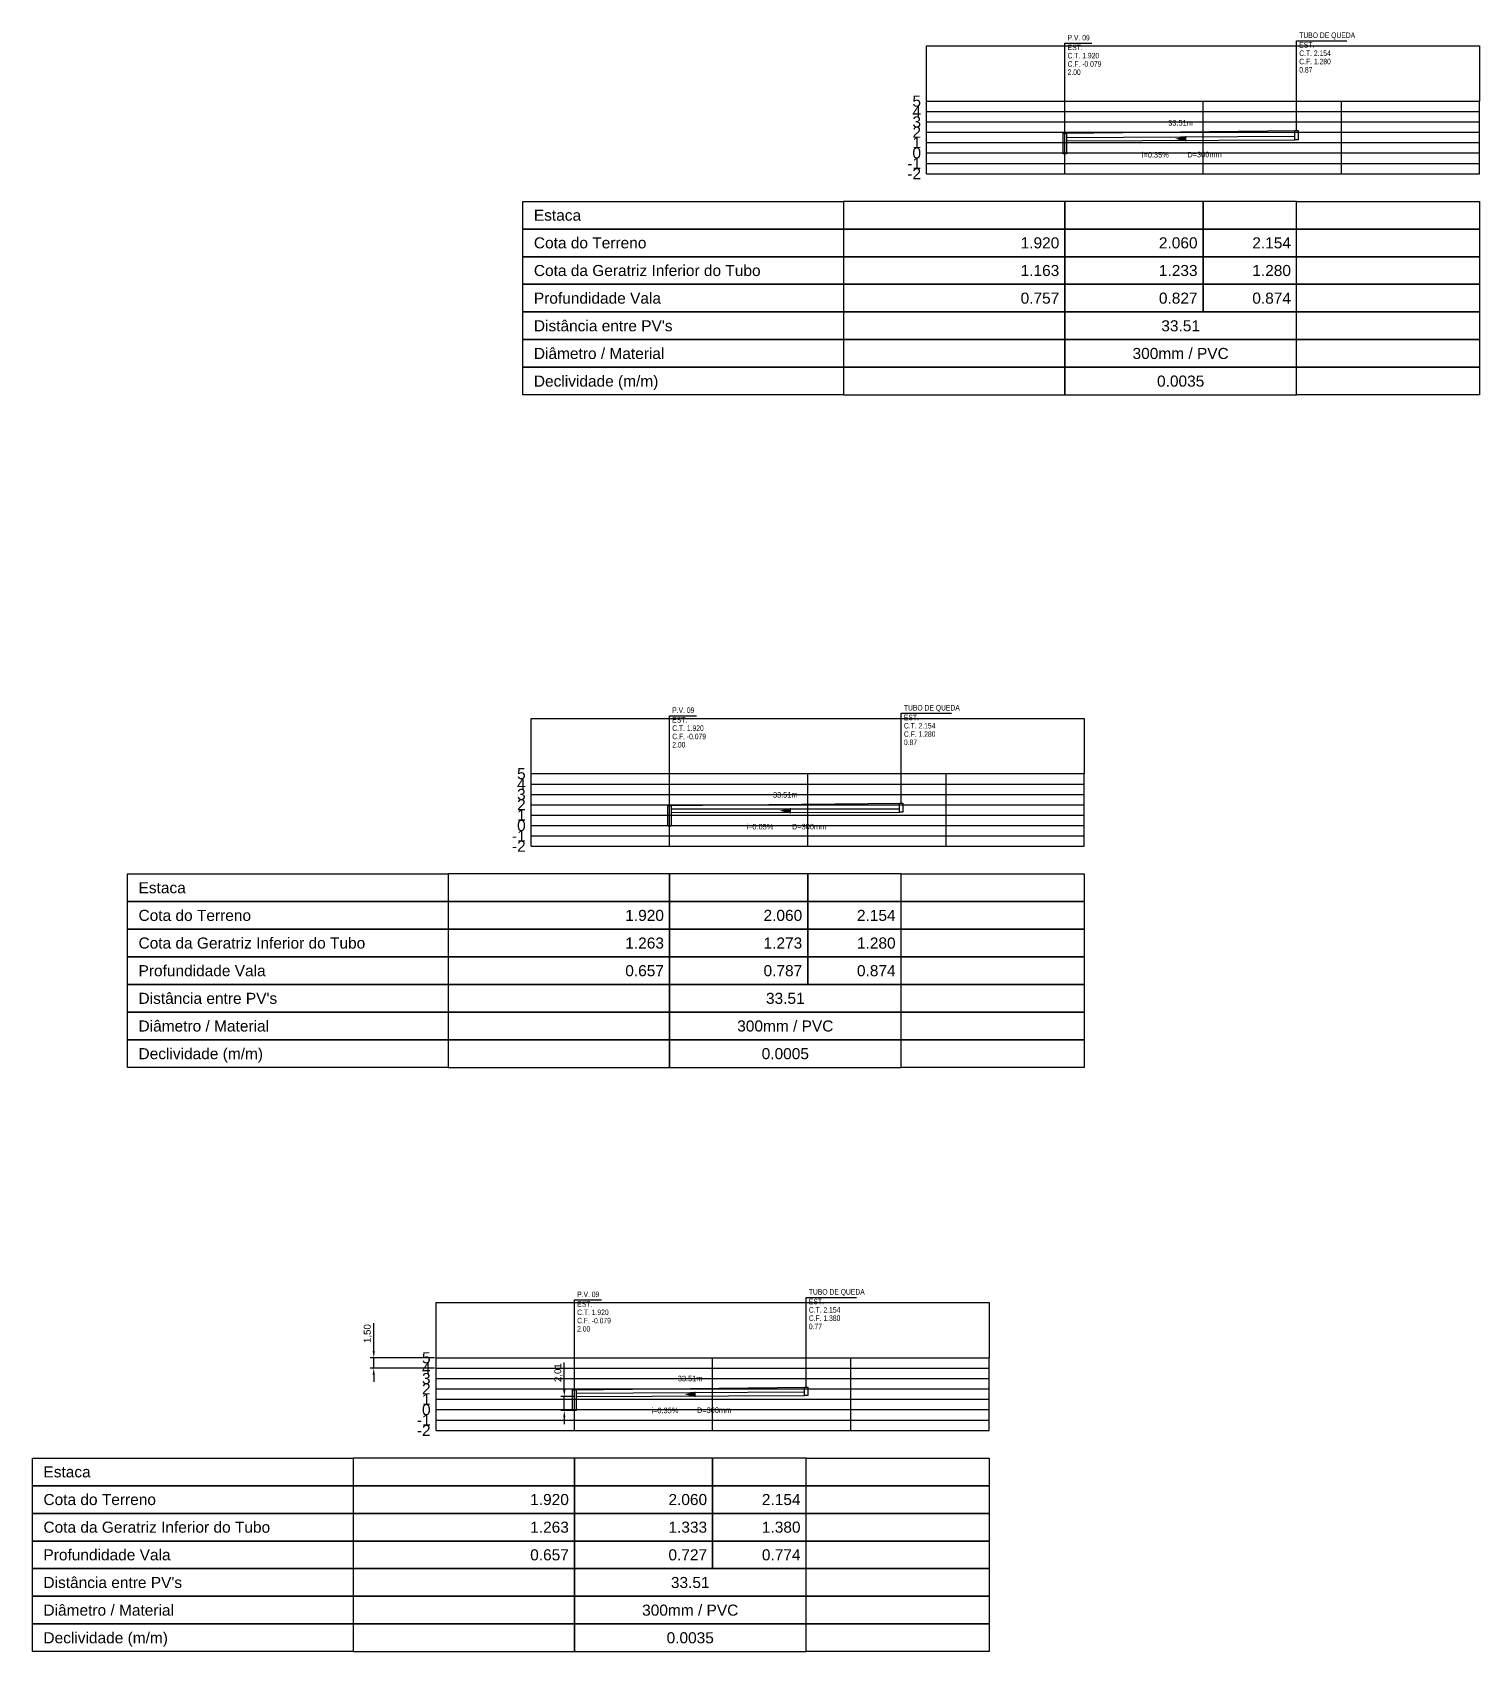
# Model space of a CAD drawing. Extents: x -160 to 364724, y -100 to 7353297.
# Drawn here: x 360022.9 to 360232.3, y 7350277.8 to 7350512 of the extents above; entities that cross this region are included whole.
import ezdxf
from ezdxf.enums import TextEntityAlignment as Align

# ---------------------------------------------------------------- set-up
doc = ezdxf.new("R2010")
doc.units = 0
doc.header["$LTSCALE"] = 5
for name, color, linetype in [('Linha_Obrigatória', 1, 'Continuous'), ('PS_IND_COMPRIMENTO', 7, 'Continuous'), ('PS_IND_DIAMETRO', 7, 'Continuous'), ('PS_IND_FLUXO', 3, 'Continuous'), ('PS_IND_INCLINACAO', 7, 'Continuous'), ('PS_PERFIL_CAIXAS', 7, 'Continuous'), ('PS_PERFIL_COTA_LIN', 7, 'Continuous'), ('PS_PERFIL_COTA_TXT', 5, 'Continuous'), ('PS_PERFIL_GRADE', 8, 'Continuous'), ('PS_PERFIL_TERRENO', 3, 'Continuous'), ('PS_PERFIL_TUBO', 7, 'Continuous'), ('PS_PONTOS_IDENTIFICACAO_LIN', 7, 'Continuous'), ('PS_PONTOS_IDENTIFICACAO_TXT', 7, 'Continuous')]:
    doc.layers.add(name, color=color, linetype=linetype)
doc.styles.get("Standard").update_dxf_attribs({"font": 'arial.ttf'})
doc.dimstyles.new('ISO-25', dxfattribs={"dimtxt": 2.5, "dimasz": 2.5, "dimexe": 1.25, "dimexo": 0.625, "dimtad": 1, "dimtxsty": 'Standard', "dimcen": 2.5, "dimadec": 0, "dimazin": 0, "dimtfac": 1, "dimtmove": 0, "dimatfit": 3, "dimfxl": 1, "dimarcsym": 0})

msp = doc.modelspace()

# ---------------------------------------------------------------- texts
at = {"layer": 'PS_IND_COMPRIMENTO', "width": 0.8}
for rotation, p in [(0.30459, (360189.025, 7350498.939)), (0.04426, (360131.848, 7350401.736)), (0.30459, (360118.084, 7350317.315))]:
    msp.add_text('33.51m', height=0.8, rotation=rotation, dxfattribs=at).set_placement(p, align=Align.MIDDLE_CENTER)
at = {"layer": 'PS_IND_DIAMETRO', "width": 0.8}
for rotation, p in [(0.30459, (360192.489, 7350494.357)), (0.04426, (360135.292, 7350397.138)), (0.30459, (360121.548, 7350312.734))]:
    msp.add_text('D=300mm', height=0.8, rotation=rotation, dxfattribs=at).set_placement(p, align=Align.MIDDLE_CENTER)
at = {"layer": 'PS_IND_INCLINACAO', "width": 0.8}
for s, rotation, p in [('i=0.35%', 0.30459, (360185.369, 7350494.32)), ('i=0.05%', 0.04426, (360128.172, 7350397.133)), ('i=0.35%', 0.30459, (360114.428, 7350312.696))]:
    msp.add_text(s, height=0.8, rotation=rotation, dxfattribs=at).set_placement(p, align=Align.MIDDLE_CENTER)
at = {"layer": 'PS_PERFIL_COTA_TXT'}
for s, p in [('Estaca', (360095.481, 7350485.582)), ('Cota do Terreno', (360095.481, 7350481.582)), ('Cota da Geratriz Inferior do Tubo', (360095.481, 7350477.582)), ('Profundidade Vala', (360095.481, 7350473.582)), ("Distância entre PV's", (360095.481, 7350469.582)), ('Diâmetro / Material', (360095.481, 7350465.582)), ('Declividade (m/m)', (360095.481, 7350461.582)), ('Estaca', (360038.294, 7350388.303)), ('Cota do Terreno', (360038.294, 7350384.303)), ('Cota da Geratriz Inferior do Tubo', (360038.294, 7350380.303)), ('Profundidade Vala', (360038.294, 7350376.303)), ("Distância entre PV's", (360038.294, 7350372.303)), ('Diâmetro / Material', (360038.294, 7350368.303)), ('Declividade (m/m)', (360038.294, 7350364.303)), ('Estaca', (360024.54, 7350303.808)), ('Cota do Terreno', (360024.54, 7350299.808)), ('Cota da Geratriz Inferior do Tubo', (360024.54, 7350295.808)), ('Profundidade Vala', (360024.54, 7350291.808)), ("Distância entre PV's", (360024.54, 7350287.808)), ('Diâmetro / Material', (360024.54, 7350283.808)), ('Declividade (m/m)', (360024.54, 7350279.808))]:
    msp.add_text(s, height=1.6, dxfattribs=at).set_placement(p, align=Align.MIDDLE_LEFT)
for s, p in [('1.920', (360171.481, 7350481.582)), ('2.060', (360191.481, 7350481.582)), ('2.154', (360204.993, 7350481.582)), ('1.163', (360171.481, 7350477.582)), ('1.233', (360191.481, 7350477.582)), ('1.280', (360204.993, 7350477.582)), ('0.757', (360171.481, 7350473.582)), ('0.827', (360191.481, 7350473.582)), ('0.874', (360204.993, 7350473.582)), ('1.920', (360114.294, 7350384.303)), ('2.060', (360134.294, 7350384.303)), ('2.154', (360147.806, 7350384.303)), ('1.263', (360114.294, 7350380.303)), ('1.273', (360134.294, 7350380.303)), ('1.280', (360147.806, 7350380.303)), ('0.657', (360114.294, 7350376.303)), ('0.787', (360134.294, 7350376.303)), ('0.874', (360147.806, 7350376.303)), ('1.920', (360100.54, 7350299.808)), ('2.060', (360120.54, 7350299.808)), ('2.154', (360134.052, 7350299.808)), ('1.263', (360100.54, 7350295.808)), ('1.333', (360120.54, 7350295.808)), ('1.380', (360134.052, 7350295.808)), ('0.657', (360100.54, 7350291.808)), ('0.727', (360120.54, 7350291.808)), ('0.774', (360134.052, 7350291.808))]:
    msp.add_text(s, height=1.6, dxfattribs=at).set_placement(p, align=Align.MIDDLE_RIGHT)
for s, p in [('33.51', (360189.037, 7350469.582)), ('300mm / PVC', (360189.037, 7350465.582)), ('0.0035', (360189.037, 7350461.582)), ('33.51', (360131.85, 7350372.303)), ('300mm / PVC', (360131.85, 7350368.303)), ('0.0005', (360131.85, 7350364.303)), ('33.51', (360118.096, 7350287.808)), ('300mm / PVC', (360118.096, 7350283.808)), ('0.0035', (360118.096, 7350279.808))]:
    msp.add_text(s, height=1.6, dxfattribs=at).set_placement(p, align=Align.MIDDLE_CENTER)
at = {"layer": 'PS_PONTOS_IDENTIFICACAO_TXT', "width": 0.7}
for s, p in [('P.V. 09', (360172.681, 7350510.862)), ('EST. ', (360172.681, 7350509.462)), ('TUBO DE QUEDA', (360206.193, 7350511.213)), ('EST. ', (360206.193, 7350509.813)), ('C.T. 1.920', (360172.681, 7350508.262)), ('C.F. -0.079', (360172.681, 7350507.062)), ('C.T. 2.154', (360206.193, 7350508.613)), ('C.F. 1.280', (360206.193, 7350507.413)), ('2.00', (360172.681, 7350505.862)), ('0.87', (360206.193, 7350506.213)), ('P.V. 09', (360115.494, 7350413.583)), ('TUBO DE QUEDA', (360149.006, 7350413.935)), ('C.T. 1.920', (360115.494, 7350410.983)), ('EST. ', (360115.494, 7350412.183)), ('C.T. 2.154', (360149.006, 7350411.335)), ('EST. ', (360149.006, 7350412.535)), ('C.F. -0.079', (360115.494, 7350409.783)), ('2.00', (360115.494, 7350408.583)), ('0.87', (360149.006, 7350408.935)), ('C.F. 1.280', (360149.006, 7350410.135)), ('P.V. 09', (360101.74, 7350329.088)), ('TUBO DE QUEDA', (360135.252, 7350329.439)), ('EST. ', (360101.74, 7350327.688)), ('C.T. 2.154', (360135.252, 7350326.839)), ('EST. ', (360135.252, 7350328.039)), ('C.T. 1.920', (360101.74, 7350326.488)), ('C.F. -0.079', (360101.74, 7350325.288)), ('0.77', (360135.252, 7350324.439)), ('C.F. 1.380', (360135.252, 7350325.639)), ('2.00', (360101.74, 7350324.088))]:
    msp.add_text(s, height=0.8, dxfattribs=at).set_placement(p)

# ---------------------------------------------------------------- blocks, each defined once
blk = doc.blocks.new('*U312')
at = {"layer": 'PS_PERFIL_GRADE', "linetype": 'Continuous'}
for p, q in [((0, 0), (0, 10.5)), ((0, 10.5), (80, 10.5)), ((20, 0), (20, 10.5)), ((40, 0), (40, 10.5)), ((60, 0), (60, 10.5)), ((80, 0), (80, 10.5)), ((0, 9), (80, 9)), ((0, 7.5), (80, 7.5)), ((0, 6), (80, 6)), ((0, 4.5), (80, 4.5)), ((0, 3), (80, 3)), ((0, 1.5), (80, 1.5)), ((0, 0), (80, 0))]:
    blk.add_line(p, q, dxfattribs=at)
blk.add_lwpolyline([(0, 10.5), (0, 18.5), (80, 18.5), (80, 10.5)], dxfattribs=at)
at = {"layer": 'PS_PERFIL_GRADE'}
for s, p in [('4', (-0.8, 9)), ('5', (-0.8, 10.5)), ('3', (-0.8, 7.5)), ('2', (-0.8, 6)), ('1', (-0.8, 4.5)), ('0', (-0.8, 3)), ('-1', (-0.8, 1.5)), ('-2', (-0.8, 0))]:
    blk.add_text(s, height=1.6, dxfattribs=at).set_placement(p, align=Align.MIDDLE_RIGHT)
blk = doc.blocks.new('*U313')
at = {"layer": 'PS_PERFIL_GRADE', "linetype": 'Continuous'}
for p, q in [((0, 0), (0, 10.5)), ((0, 10.5), (80, 10.5)), ((20, 0), (20, 10.5)), ((40, 0), (40, 10.5)), ((60, 0), (60, 10.5)), ((80, 0), (80, 10.5)), ((0, 9), (80, 9)), ((0, 7.5), (80, 7.5)), ((0, 6), (80, 6)), ((0, 4.5), (80, 4.5)), ((0, 3), (80, 3)), ((0, 1.5), (80, 1.5)), ((0, 0), (80, 0))]:
    blk.add_line(p, q, dxfattribs=at)
blk.add_lwpolyline([(0, 10.5), (0, 18.5), (80, 18.5), (80, 10.5)], dxfattribs=at)
at = {"layer": 'PS_PERFIL_GRADE'}
for s, p in [('4', (-0.8, 9)), ('5', (-0.8, 10.5)), ('3', (-0.8, 7.5)), ('2', (-0.8, 6)), ('1', (-0.8, 4.5)), ('0', (-0.8, 3)), ('-1', (-0.8, 1.5)), ('-2', (-0.8, 0))]:
    blk.add_text(s, height=1.6, dxfattribs=at).set_placement(p, align=Align.MIDDLE_RIGHT)
blk = doc.blocks.new('*D314')
at = {"layer": 'Defpoints', "color": 0, "transparency": 16777216}
for p in [(360072.32, 7350320.31), (360081.34, 7350320.31), (360081.34, 7350318.81)]:
    blk.add_point(p, dxfattribs=at)
at = {"layer": 'Linha_Obrigatória', "color": 0, "lineweight": -2, "transparency": 16777216}
for p, q in [((360072.32, 7350321.31), (360072.32, 7350325.31)), ((360081.09, 7350320.31), (360071.82, 7350320.31)), ((360081.09, 7350318.81), (360071.82, 7350318.81)), ((360072.32, 7350318.81), (360072.32, 7350320.31)), ((360072.32, 7350317.81), (360072.32, 7350316.81))]:
    blk.add_line(p, q, dxfattribs=at)
at = {"layer": 'Linha_Obrigatória', "color": 0, "transparency": 16777216}
for points in [[(360072.15, 7350321.31), (360072.48, 7350321.31), (360072.32, 7350320.31)], [(360072.15, 7350317.81), (360072.48, 7350317.81), (360072.32, 7350318.81)]]:
    blk.add_solid(points, dxfattribs=at)
at = {"layer": 'Linha_Obrigatória', "color": 0, "transparency": 16777216, "insert": (360071.47, 7350323.81), "char_height": 1, "attachment_point": 5, "rotation": 90}
blk.add_mtext('1,50', dxfattribs=at)
blk = doc.blocks.new('*D315')
at = {"layer": 'Defpoints', "color": 0, "transparency": 16777216}
for p in [(360099.88, 7350314.7), (360101.59, 7350314.7), (360101.59, 7350312.69)]:
    blk.add_point(p, dxfattribs=at)
at = {"layer": 'Linha_Obrigatória', "color": 0, "lineweight": -2, "transparency": 16777216}
for p, q in [((360099.88, 7350315.7), (360099.88, 7350319.62)), ((360101.34, 7350314.7), (360099.38, 7350314.7)), ((360099.88, 7350312.69), (360099.88, 7350314.7)), ((360101.34, 7350312.69), (360099.38, 7350312.69)), ((360099.88, 7350311.69), (360099.88, 7350310.69))]:
    blk.add_line(p, q, dxfattribs=at)
at = {"layer": 'Linha_Obrigatória', "color": 0, "transparency": 16777216}
for points in [[(360099.72, 7350315.7), (360100.05, 7350315.7), (360099.88, 7350314.7)], [(360099.72, 7350311.69), (360100.05, 7350311.69), (360099.88, 7350312.69)]]:
    blk.add_solid(points, dxfattribs=at)
at = {"layer": 'Linha_Obrigatória', "color": 0, "transparency": 16777216, "insert": (360099.03, 7350318.16), "char_height": 1, "attachment_point": 5, "rotation": 90}
blk.add_mtext('2,01', dxfattribs=at)
blk = doc.blocks.new('*U311')
at = {"layer": 'PS_PERFIL_GRADE', "linetype": 'Continuous'}
for p, q in [((0, 0), (0, 10.5)), ((0, 10.5), (80, 10.5)), ((20, 0), (20, 10.5)), ((40, 0), (40, 10.5)), ((60, 0), (60, 10.5)), ((80, 0), (80, 10.5)), ((0, 9), (80, 9)), ((0, 7.5), (80, 7.5)), ((0, 6), (80, 6)), ((0, 4.5), (80, 4.5)), ((0, 3), (80, 3)), ((0, 1.5), (80, 1.5)), ((0, 0), (80, 0))]:
    blk.add_line(p, q, dxfattribs=at)
blk.add_lwpolyline([(0, 10.5), (0, 18.5), (80, 18.5), (80, 10.5)], dxfattribs=at)
at = {"layer": 'PS_PERFIL_GRADE'}
for s, p in [('4', (-0.8, 9)), ('5', (-0.8, 10.5)), ('3', (-0.8, 7.5)), ('2', (-0.8, 6)), ('1', (-0.8, 4.5)), ('0', (-0.8, 3)), ('-1', (-0.8, 1.5)), ('-2', (-0.8, 0))]:
    blk.add_text(s, height=1.6, dxfattribs=at).set_placement(p, align=Align.MIDDLE_RIGHT)

# ---------------------------------------------------------------- dimensions: what is measured, and where the dimension line sits
at = {"layer": 'Linha_Obrigatória'}
for base, p1, p2, picture, middle in [((360072.318, 7350320.308), (360081.34, 7350318.808), (360081.34, 7350320.308), '*D314', (360071.467, 7350323.808)), ((360099.882, 7350314.703), (360101.59, 7350312.69), (360101.59, 7350314.703), '*D315', (360099.031, 7350318.163))]:
    dim = msp.add_linear_dim(base=base, p1=p1, p2=p2, angle=90, dimstyle='ISO-25', override={"dimscale": 0.4, "dimzin": 0}, dxfattribs=at)
    dim.commit()
    dim.dimension.update_dxf_attribs({"geometry": picture, "text_midpoint": middle})

# ---------------------------------------------------------------- linework, layer by layer
at = {"layer": 'PS_IND_FLUXO'}
for points in [[(360189.837, 7350496.643, 0.8, 0, 0), (360188.237, 7350496.635, 0, 0, 0)], [(360132.65, 7350399.436, 0.8, 0, 0), (360131.05, 7350399.435, 0, 0, 0)], [(360118.896, 7350315.02, 0.8, 0, 0), (360117.296, 7350315.011, 0, 0, 0)]]:
    msp.add_lwpolyline(points, format="xyseb", dxfattribs=at)
at = {"layer": 'PS_PERFIL_CAIXAS', "linetype": 'Continuous'}
for points in [[(360172.031, 7350497.462), (360172.531, 7350497.462), (360172.531, 7350494.463), (360172.031, 7350494.463)], [(360205.543, 7350497.813), (360206.043, 7350497.813), (360206.043, 7350496.502), (360205.543, 7350496.502)], [(360114.844, 7350400.183), (360115.344, 7350400.183), (360115.344, 7350397.185), (360114.844, 7350397.185)], [(360148.356, 7350400.535), (360148.856, 7350400.535), (360148.856, 7350399.223), (360148.356, 7350399.223)], [(360101.09, 7350315.688), (360101.59, 7350315.688), (360101.59, 7350312.69), (360101.09, 7350312.69)], [(360134.602, 7350316.039), (360135.102, 7350316.039), (360135.102, 7350314.878), (360134.602, 7350314.878)]]:
    msp.add_lwpolyline(points, close=True, dxfattribs=at)
at = {"layer": 'PS_PERFIL_COTA_LIN', "linetype": 'Continuous'}
for points in [[(360140.281, 7350487.582), (360140.281, 7350483.582), (360093.881, 7350483.582), (360093.881, 7350487.582)], [(360140.281, 7350487.582), (360140.281, 7350483.582), (360172.281, 7350483.582), (360172.281, 7350487.582)], [(360172.281, 7350487.582), (360172.281, 7350483.582), (360192.281, 7350483.582), (360192.281, 7350487.582)], [(360192.281, 7350487.582), (360192.281, 7350483.582), (360205.793, 7350483.582), (360205.793, 7350487.582)], [(360232.281, 7350487.582), (360232.281, 7350483.582), (360205.793, 7350483.582), (360205.793, 7350487.582)], [(360140.281, 7350483.582), (360140.281, 7350479.582), (360093.881, 7350479.582), (360093.881, 7350483.582)], [(360140.281, 7350483.582), (360140.281, 7350479.582), (360172.281, 7350479.582), (360172.281, 7350483.582)], [(360172.281, 7350483.582), (360172.281, 7350479.582), (360192.281, 7350479.582), (360192.281, 7350483.582)], [(360192.281, 7350483.582), (360192.281, 7350479.582), (360205.793, 7350479.582), (360205.793, 7350483.582)], [(360232.281, 7350483.582), (360232.281, 7350479.582), (360205.793, 7350479.582), (360205.793, 7350483.582)], [(360140.281, 7350479.582), (360140.281, 7350475.582), (360093.881, 7350475.582), (360093.881, 7350479.582)], [(360140.281, 7350479.582), (360140.281, 7350475.582), (360172.281, 7350475.582), (360172.281, 7350479.582)], [(360172.281, 7350479.582), (360172.281, 7350475.582), (360192.281, 7350475.582), (360192.281, 7350479.582)], [(360192.281, 7350479.582), (360192.281, 7350475.582), (360205.793, 7350475.582), (360205.793, 7350479.582)], [(360232.281, 7350479.582), (360232.281, 7350475.582), (360205.793, 7350475.582), (360205.793, 7350479.582)], [(360140.281, 7350475.582), (360140.281, 7350471.582), (360093.881, 7350471.582), (360093.881, 7350475.582)], [(360140.281, 7350475.582), (360140.281, 7350471.582), (360172.281, 7350471.582), (360172.281, 7350475.582)], [(360172.281, 7350475.582), (360172.281, 7350471.582), (360192.281, 7350471.582), (360192.281, 7350475.582)], [(360192.281, 7350475.582), (360192.281, 7350471.582), (360205.793, 7350471.582), (360205.793, 7350475.582)], [(360232.281, 7350475.582), (360232.281, 7350471.582), (360205.793, 7350471.582), (360205.793, 7350475.582)], [(360140.281, 7350471.582), (360140.281, 7350467.582), (360093.881, 7350467.582), (360093.881, 7350471.582)], [(360140.281, 7350471.582), (360140.281, 7350467.582), (360172.281, 7350467.582), (360172.281, 7350471.582)], [(360172.281, 7350471.582), (360172.281, 7350467.582), (360205.793, 7350467.582), (360205.793, 7350471.582)], [(360232.281, 7350471.582), (360232.281, 7350467.582), (360205.793, 7350467.582), (360205.793, 7350471.582)], [(360140.281, 7350467.582), (360140.281, 7350463.582), (360093.881, 7350463.582), (360093.881, 7350467.582)], [(360140.281, 7350467.582), (360140.281, 7350463.582), (360172.281, 7350463.582), (360172.281, 7350467.582)], [(360172.281, 7350467.582), (360172.281, 7350463.582), (360205.793, 7350463.582), (360205.793, 7350467.582)], [(360232.281, 7350467.582), (360232.281, 7350463.582), (360205.793, 7350463.582), (360205.793, 7350467.582)], [(360140.281, 7350463.582), (360140.281, 7350459.582), (360093.881, 7350459.582), (360093.881, 7350463.582)], [(360140.281, 7350463.582), (360140.281, 7350459.582), (360172.281, 7350459.582), (360172.281, 7350463.582)], [(360172.281, 7350463.582), (360172.281, 7350459.582), (360205.793, 7350459.582), (360205.793, 7350463.582)], [(360232.281, 7350463.582), (360232.281, 7350459.582), (360205.793, 7350459.582), (360205.793, 7350463.582)], [(360083.094, 7350390.303), (360083.094, 7350386.303), (360036.694, 7350386.303), (360036.694, 7350390.303)], [(360083.094, 7350390.303), (360083.094, 7350386.303), (360115.094, 7350386.303), (360115.094, 7350390.303)], [(360115.094, 7350390.303), (360115.094, 7350386.303), (360135.094, 7350386.303), (360135.094, 7350390.303)], [(360135.094, 7350390.303), (360135.094, 7350386.303), (360148.606, 7350386.303), (360148.606, 7350390.303)], [(360175.094, 7350390.303), (360175.094, 7350386.303), (360148.606, 7350386.303), (360148.606, 7350390.303)], [(360083.094, 7350386.303), (360083.094, 7350382.303), (360036.694, 7350382.303), (360036.694, 7350386.303)], [(360083.094, 7350386.303), (360083.094, 7350382.303), (360115.094, 7350382.303), (360115.094, 7350386.303)], [(360115.094, 7350386.303), (360115.094, 7350382.303), (360135.094, 7350382.303), (360135.094, 7350386.303)], [(360135.094, 7350386.303), (360135.094, 7350382.303), (360148.606, 7350382.303), (360148.606, 7350386.303)], [(360175.094, 7350386.303), (360175.094, 7350382.303), (360148.606, 7350382.303), (360148.606, 7350386.303)], [(360083.094, 7350382.303), (360083.094, 7350378.303), (360036.694, 7350378.303), (360036.694, 7350382.303)], [(360083.094, 7350382.303), (360083.094, 7350378.303), (360115.094, 7350378.303), (360115.094, 7350382.303)], [(360115.094, 7350382.303), (360115.094, 7350378.303), (360135.094, 7350378.303), (360135.094, 7350382.303)], [(360135.094, 7350382.303), (360135.094, 7350378.303), (360148.606, 7350378.303), (360148.606, 7350382.303)], [(360175.094, 7350382.303), (360175.094, 7350378.303), (360148.606, 7350378.303), (360148.606, 7350382.303)], [(360083.094, 7350378.303), (360083.094, 7350374.303), (360036.694, 7350374.303), (360036.694, 7350378.303)], [(360083.094, 7350378.303), (360083.094, 7350374.303), (360115.094, 7350374.303), (360115.094, 7350378.303)], [(360115.094, 7350378.303), (360115.094, 7350374.303), (360135.094, 7350374.303), (360135.094, 7350378.303)], [(360135.094, 7350378.303), (360135.094, 7350374.303), (360148.606, 7350374.303), (360148.606, 7350378.303)], [(360175.094, 7350378.303), (360175.094, 7350374.303), (360148.606, 7350374.303), (360148.606, 7350378.303)], [(360083.094, 7350374.303), (360083.094, 7350370.303), (360036.694, 7350370.303), (360036.694, 7350374.303)], [(360083.094, 7350374.303), (360083.094, 7350370.303), (360115.094, 7350370.303), (360115.094, 7350374.303)], [(360115.094, 7350374.303), (360115.094, 7350370.303), (360148.606, 7350370.303), (360148.606, 7350374.303)], [(360175.094, 7350374.303), (360175.094, 7350370.303), (360148.606, 7350370.303), (360148.606, 7350374.303)], [(360083.094, 7350370.303), (360083.094, 7350366.303), (360036.694, 7350366.303), (360036.694, 7350370.303)], [(360083.094, 7350370.303), (360083.094, 7350366.303), (360115.094, 7350366.303), (360115.094, 7350370.303)], [(360115.094, 7350370.303), (360115.094, 7350366.303), (360148.606, 7350366.303), (360148.606, 7350370.303)], [(360175.094, 7350370.303), (360175.094, 7350366.303), (360148.606, 7350366.303), (360148.606, 7350370.303)], [(360083.094, 7350366.303), (360083.094, 7350362.303), (360036.694, 7350362.303), (360036.694, 7350366.303)], [(360083.094, 7350366.303), (360083.094, 7350362.303), (360115.094, 7350362.303), (360115.094, 7350366.303)], [(360115.094, 7350366.303), (360115.094, 7350362.303), (360148.606, 7350362.303), (360148.606, 7350366.303)], [(360175.094, 7350366.303), (360175.094, 7350362.303), (360148.606, 7350362.303), (360148.606, 7350366.303)], [(360069.34, 7350305.808), (360069.34, 7350301.808), (360022.94, 7350301.808), (360022.94, 7350305.808)], [(360069.34, 7350305.808), (360069.34, 7350301.808), (360101.34, 7350301.808), (360101.34, 7350305.808)], [(360101.34, 7350305.808), (360101.34, 7350301.808), (360121.34, 7350301.808), (360121.34, 7350305.808)], [(360121.34, 7350305.808), (360121.34, 7350301.808), (360134.852, 7350301.808), (360134.852, 7350305.808)], [(360161.34, 7350305.808), (360161.34, 7350301.808), (360134.852, 7350301.808), (360134.852, 7350305.808)], [(360069.34, 7350301.808), (360069.34, 7350297.808), (360022.94, 7350297.808), (360022.94, 7350301.808)], [(360069.34, 7350301.808), (360069.34, 7350297.808), (360101.34, 7350297.808), (360101.34, 7350301.808)], [(360101.34, 7350301.808), (360101.34, 7350297.808), (360121.34, 7350297.808), (360121.34, 7350301.808)], [(360121.34, 7350301.808), (360121.34, 7350297.808), (360134.852, 7350297.808), (360134.852, 7350301.808)], [(360161.34, 7350301.808), (360161.34, 7350297.808), (360134.852, 7350297.808), (360134.852, 7350301.808)], [(360069.34, 7350297.808), (360069.34, 7350293.808), (360022.94, 7350293.808), (360022.94, 7350297.808)], [(360069.34, 7350297.808), (360069.34, 7350293.808), (360101.34, 7350293.808), (360101.34, 7350297.808)], [(360101.34, 7350297.808), (360101.34, 7350293.808), (360121.34, 7350293.808), (360121.34, 7350297.808)], [(360121.34, 7350297.808), (360121.34, 7350293.808), (360134.852, 7350293.808), (360134.852, 7350297.808)], [(360161.34, 7350297.808), (360161.34, 7350293.808), (360134.852, 7350293.808), (360134.852, 7350297.808)], [(360069.34, 7350293.808), (360069.34, 7350289.808), (360022.94, 7350289.808), (360022.94, 7350293.808)], [(360069.34, 7350293.808), (360069.34, 7350289.808), (360101.34, 7350289.808), (360101.34, 7350293.808)], [(360101.34, 7350293.808), (360101.34, 7350289.808), (360121.34, 7350289.808), (360121.34, 7350293.808)], [(360121.34, 7350293.808), (360121.34, 7350289.808), (360134.852, 7350289.808), (360134.852, 7350293.808)], [(360161.34, 7350293.808), (360161.34, 7350289.808), (360134.852, 7350289.808), (360134.852, 7350293.808)], [(360069.34, 7350289.808), (360069.34, 7350285.808), (360022.94, 7350285.808), (360022.94, 7350289.808)], [(360069.34, 7350289.808), (360069.34, 7350285.808), (360101.34, 7350285.808), (360101.34, 7350289.808)], [(360101.34, 7350289.808), (360101.34, 7350285.808), (360134.852, 7350285.808), (360134.852, 7350289.808)], [(360161.34, 7350289.808), (360161.34, 7350285.808), (360134.852, 7350285.808), (360134.852, 7350289.808)], [(360069.34, 7350285.808), (360069.34, 7350281.808), (360022.94, 7350281.808), (360022.94, 7350285.808)], [(360069.34, 7350285.808), (360069.34, 7350281.808), (360101.34, 7350281.808), (360101.34, 7350285.808)], [(360101.34, 7350285.808), (360101.34, 7350281.808), (360134.852, 7350281.808), (360134.852, 7350285.808)], [(360161.34, 7350285.808), (360161.34, 7350281.808), (360134.852, 7350281.808), (360134.852, 7350285.808)], [(360069.34, 7350281.808), (360069.34, 7350277.808), (360022.94, 7350277.808), (360022.94, 7350281.808)], [(360069.34, 7350281.808), (360069.34, 7350277.808), (360101.34, 7350277.808), (360101.34, 7350281.808)], [(360101.34, 7350281.808), (360101.34, 7350277.808), (360134.852, 7350277.808), (360134.852, 7350281.808)], [(360161.34, 7350281.808), (360161.34, 7350277.808), (360134.852, 7350277.808), (360134.852, 7350281.808)]]:
    msp.add_lwpolyline(points, close=True, dxfattribs=at)
for points in [[(360172.281, 7350471.582), (360192.281, 7350471.582)], [(360192.281, 7350471.582), (360205.793, 7350471.582)], [(360172.281, 7350467.582), (360192.281, 7350467.582)], [(360172.281, 7350467.582), (360192.281, 7350467.582)], [(360192.281, 7350467.582), (360205.793, 7350467.582)], [(360192.281, 7350467.582), (360205.793, 7350467.582)], [(360172.281, 7350463.582), (360192.281, 7350463.582)], [(360172.281, 7350463.582), (360192.281, 7350463.582)], [(360192.281, 7350463.582), (360205.793, 7350463.582)], [(360192.281, 7350463.582), (360205.793, 7350463.582)], [(360172.281, 7350459.582), (360192.281, 7350459.582)], [(360192.281, 7350459.582), (360205.793, 7350459.582)], [(360115.094, 7350374.303), (360135.094, 7350374.303)], [(360135.094, 7350374.303), (360148.606, 7350374.303)], [(360115.094, 7350370.303), (360135.094, 7350370.303)], [(360115.094, 7350370.303), (360135.094, 7350370.303)], [(360135.094, 7350370.303), (360148.606, 7350370.303)], [(360135.094, 7350370.303), (360148.606, 7350370.303)], [(360115.094, 7350366.303), (360135.094, 7350366.303)], [(360115.094, 7350366.303), (360135.094, 7350366.303)], [(360135.094, 7350366.303), (360148.606, 7350366.303)], [(360135.094, 7350366.303), (360148.606, 7350366.303)], [(360115.094, 7350362.303), (360135.094, 7350362.303)], [(360135.094, 7350362.303), (360148.606, 7350362.303)], [(360101.34, 7350289.808), (360121.34, 7350289.808)], [(360121.34, 7350289.808), (360134.852, 7350289.808)], [(360101.34, 7350285.808), (360121.34, 7350285.808)], [(360101.34, 7350285.808), (360121.34, 7350285.808)], [(360121.34, 7350285.808), (360134.852, 7350285.808)], [(360121.34, 7350285.808), (360134.852, 7350285.808)], [(360101.34, 7350281.808), (360121.34, 7350281.808)], [(360101.34, 7350281.808), (360121.34, 7350281.808)], [(360121.34, 7350281.808), (360134.852, 7350281.808)], [(360121.34, 7350281.808), (360134.852, 7350281.808)], [(360101.34, 7350277.808), (360121.34, 7350277.808)], [(360121.34, 7350277.808), (360134.852, 7350277.808)]]:
    msp.add_lwpolyline(points, dxfattribs=at)
at = {"layer": 'PS_PERFIL_TERRENO', "linetype": 'Continuous'}
for points in [[(360172.281, 7350497.462), (360205.793, 7350497.813)], [(360115.094, 7350400.183), (360148.606, 7350400.535)], [(360101.34, 7350315.688), (360134.852, 7350316.039)]]:
    msp.add_lwpolyline(points, dxfattribs=at)
at = {"layer": 'PS_PERFIL_TUBO', "linetype": 'Continuous'}
for points in [[(360172.531, 7350496.326), (360205.543, 7350496.502), (360205.543, 7350496.952), (360172.531, 7350496.776)], [(360115.344, 7350399.198), (360148.356, 7350399.223), (360148.356, 7350399.673), (360115.344, 7350399.648)], [(360101.59, 7350314.703), (360134.602, 7350314.878), (360134.602, 7350315.328), (360101.59, 7350315.153)]]:
    msp.add_lwpolyline(points, close=True, dxfattribs=at)
at = {"layer": 'PS_PONTOS_IDENTIFICACAO_LIN', "linetype": 'Continuous'}
for points in [[(360172.281, 7350497.462), (360172.281, 7350510.462), (360176.201, 7350510.462)], [(360205.793, 7350497.813), (360205.793, 7350510.813), (360213.073, 7350510.813)], [(360115.094, 7350400.183), (360115.094, 7350413.183), (360119.014, 7350413.183)], [(360148.606, 7350400.535), (360148.606, 7350413.535), (360155.886, 7350413.535)], [(360101.34, 7350315.688), (360101.34, 7350328.688), (360105.26, 7350328.688)], [(360134.852, 7350316.039), (360134.852, 7350329.039), (360142.132, 7350329.039)]]:
    msp.add_lwpolyline(points, dxfattribs=at)

# ---------------------------------------------------------------- block references
at = {"layer": 'PS_PERFIL_GRADE'}
for name, p in [('*U311', (360152.281, 7350491.582)), ('*U312', (360095.094, 7350394.303)), ('*U313', (360081.34, 7350309.808))]:
    msp.add_blockref(name, p, dxfattribs=at)

msp.set_redraw_order([(e.dxf.handle, doc.entitydb.next_handle()) for e in msp.query("TEXT MTEXT ATTDEF DIMENSION ARC_DIMENSION")])  # texts and dimensions are drawn at this point

doc.saveas('drawing.dxf')
